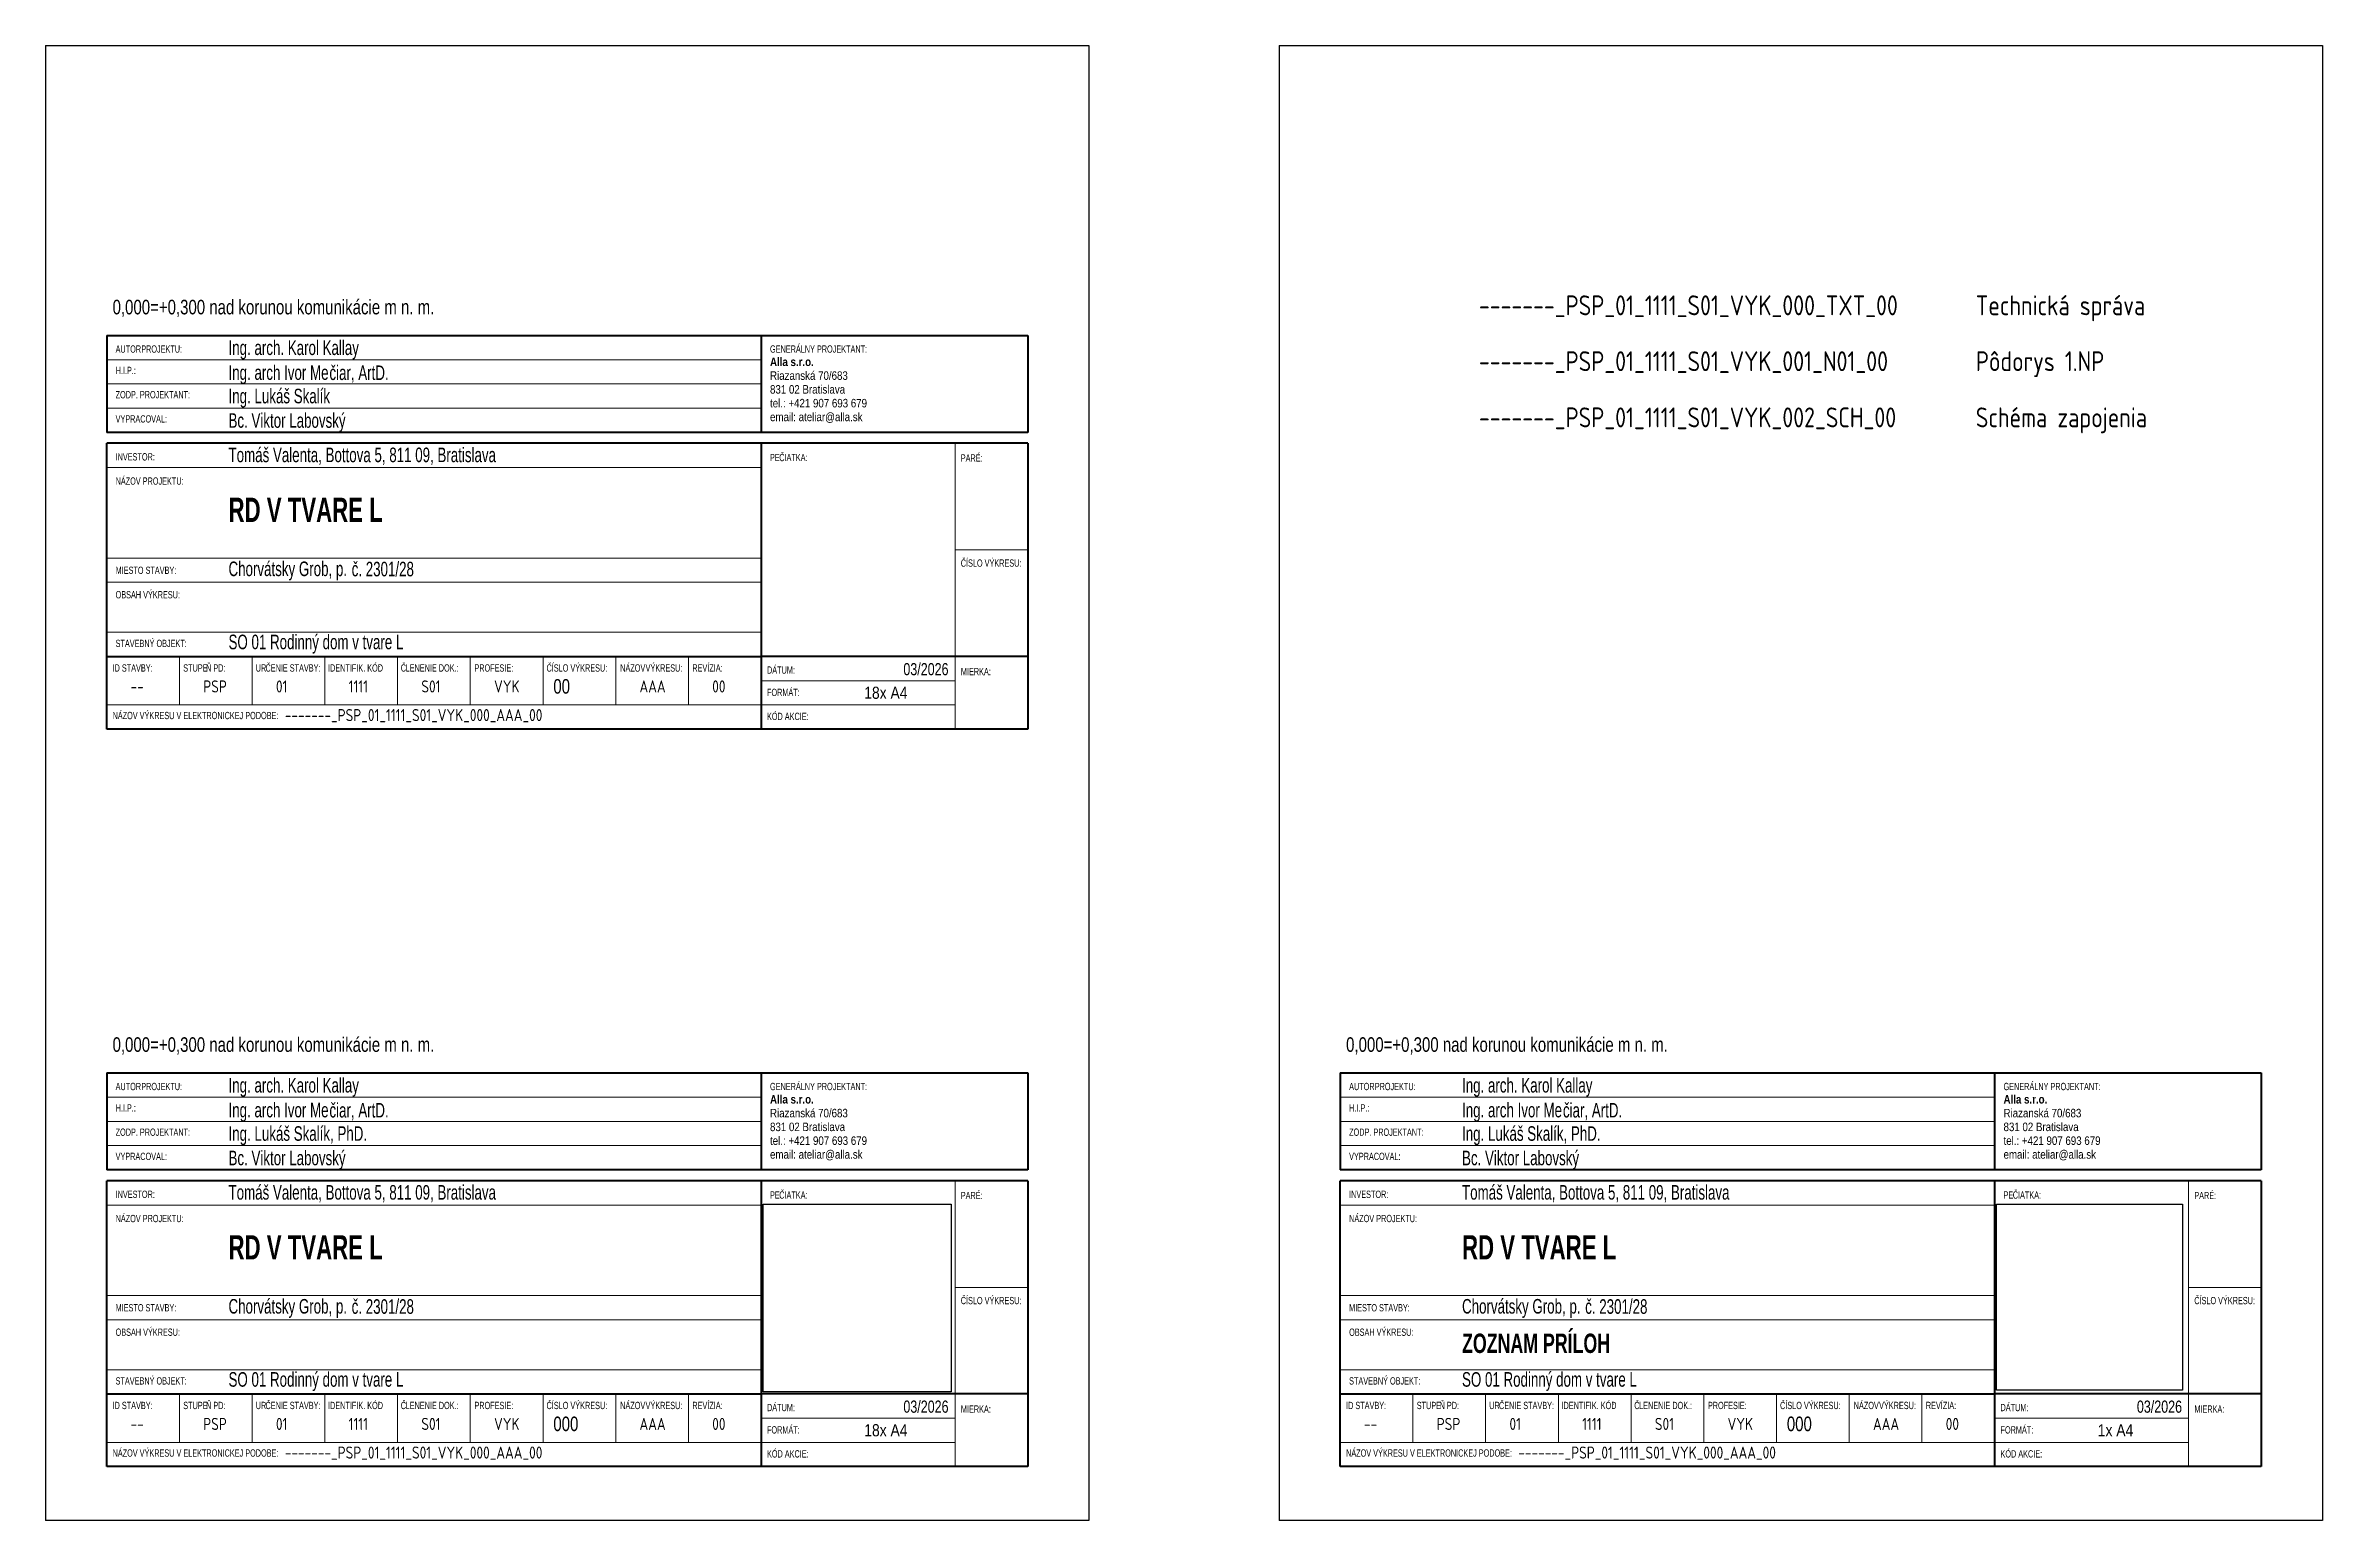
# Model space of a CAD drawing. Header units: millimetres. Extents: x -9498 to 115159, y -2045 to 31741.
# Drawn here: x 92246 to 115159, y -2045 to 12805 of the extents above; entities that cross this region are included whole.
import ezdxf

# ---------------------------------------------------------------- set-up
doc = ezdxf.new("R2010")
doc.units = ezdxf.units.MM
for name, color, linetype, lineweight in [('_Wide Lines_', 7, 'Continuous', 70), ('Text Notes', 7, 'Continuous', 9), ('Title Blocks', 7, 'Continuous', 9)]:
    doc.layers.add(name, color=color, linetype=linetype, lineweight=lineweight)
doc.layers.add('vyk-vratka-ZARIADENIE', color=7, linetype='Continuous')
doc.styles.add('Arial Narrow', font='', dxfattribs={"width": 0.8, "height": 1.5})
doc.styles.add('Arial Narrow_1', font='', dxfattribs={"height": 1.75})
doc.styles.add('Arial Narrow_2', font='', dxfattribs={"height": 2.5})
doc.styles.add('Arial Narrow_4', font='', dxfattribs={"width": 0.8, "height": 3})
doc.styles.add('Arial Narrow_5', font='', dxfattribs={"width": 0.9, "height": 3})
doc.styles.add('Arial Narrow_6', font='', dxfattribs={"width": 0.9, "height": 2.5})
doc.styles.add('Arial Narrow_B', font='', dxfattribs={"height": 1.75})
doc.styles.add('Arial Narrow_B_1', font='', dxfattribs={"width": 0.8, "height": 5})
doc.styles.add('Arial Narrow_B_2', font='', dxfattribs={"width": 0.8, "height": 4})
doc.styles.add('ISOCPEUR_10', font='isocpeur.ttf', dxfattribs={"width": 0.8, "height": 2.5})
doc.styles.get('Arial Narrow').set_extended_font_data('Arial Narrow')
doc.styles.get('Arial Narrow_1').set_extended_font_data('Arial Narrow')
doc.styles.get('Arial Narrow_2').set_extended_font_data('Arial Narrow')
doc.styles.get('Arial Narrow_4').set_extended_font_data('Arial Narrow')
doc.styles.get('Arial Narrow_5').set_extended_font_data('Arial Narrow')
doc.styles.get('Arial Narrow_6').set_extended_font_data('Arial Narrow')
doc.styles.get('Arial Narrow_B').set_extended_font_data('Arial Narrow', bold=True)
doc.styles.get('Arial Narrow_B_1').set_extended_font_data('Arial Narrow', bold=True)
doc.styles.get('Arial Narrow_B_2').set_extended_font_data('Arial Narrow', bold=True)
picture_1 = doc.add_image_def('image1.png', size_in_pixel=(332, 332))

msp = doc.modelspace()

# ---------------------------------------------------------------- texts
at = {"layer": 'Text Notes', "attachment_point": 1, "style": 'ISOCPEUR_10'}
for s, insert, char_height, width in [('-------_PSP_01_1111_S01_VYK_000_TXT_00', (106670.422, 10289.323), 200, 3213.04429), ('Technická správa', (111670.422, 10289.323), 200, 3213.04429), ('-------_PSP_01_1111_S01_VYK_001_N01_00', (106670.422, 9726.687), 200, 3450.90431), ('Pôdorys 1.NP', (111670.422, 9726.687), 200, 3450.90431), ('Schéma zapojenia', (111670.422, 9161.192, 0.84), 200, 3213.04429), ('-------_PSP_01_1111_S01_VYK_002_SCH_00', (106670.422, 9161.192, 0.84), 200, 3213.04429), ('--', (93100.792, 6413.258), 121.9526, 168.94293), ('PSP', (93832.508, 6413.258), 121.9526, 281.57155), ('01', (94564.224, 6413.258), 121.9526, 143.91435), ('1111', (95295.94, 6413.258), 121.9526, 237.77153), ('S01', (96027.655, 6413.258), 121.9526, 237.77153), ('VYK', (96759.371, 6413.258), 121.9526, 294.08585), ('AAA', (98222.803, 6413.258), 121.9526, 237.77153), ('00', (98954.519, 6413.258), 121.9526, 168.94293), ('-------_PSP_01_1111_S01_VYK_000_AAA_00', (94653.721, 6124.858), 121.95263, 3213.04429), ('--', (93100.792, -1011.742), 121.9526, 168.94293), ('PSP', (93832.508, -1011.742), 121.9526, 281.57155), ('01', (94564.224, -1011.742), 121.9526, 143.91435), ('1111', (95295.94, -1011.742), 121.9526, 237.77153), ('S01', (96027.655, -1011.742), 121.9526, 237.77153), ('VYK', (96759.371, -1011.742), 121.9526, 294.08585), ('AAA', (98222.803, -1011.742), 121.9526, 237.77153), ('00', (98954.519, -1011.742), 121.9526, 168.94293), ('--', (105513.732, -1011.742), 121.9526, 168.94293), ('PSP', (106245.447, -1011.742), 121.9526, 281.57155), ('01', (106977.163, -1011.742), 121.9526, 143.91435), ('1111', (107708.879, -1011.742), 121.9526, 237.77153), ('S01', (108440.595, -1011.742), 121.9526, 237.77153), ('VYK', (109172.311, -1011.742), 121.9526, 294.08585), ('AAA', (110635.742, -1011.742), 121.9526, 237.77153), ('00', (111367.458, -1011.742), 121.9526, 168.94293), ('-------_PSP_01_1111_S01_VYK_000_AAA_00', (94653.721, -1300.142), 121.95263, 3213.04429), ('-------_PSP_01_1111_S01_VYK_000_AAA_00', (107066.66, -1300.142), 121.95263, 3213.04429)]:
    msp.add_mtext(s, dxfattribs=dict(at, insert=insert, char_height=char_height, width=width))
at = {"layer": 'Title Blocks', "attachment_point": 1}
for s, insert, char_height, width, style in [('0,000=+0,300 nad korunou komunikácie m n. m.', (92920.511, 10244.963), 146.34316, 3966.63927, 'Arial Narrow_5'), ('AUTOR', (92950.999, 9786.088), 73.1716, 287.8287, 'Arial Narrow'), (' PROJEKTU:', (93188.481, 9786.088), 73.1716, 484.92879, 'Arial Narrow'), ('Ing. arch. Karol Kallay', (94087.266, 9835.522), 146.34316, 1608.08643, 'Arial Narrow_4'), ('Alla s.r.o.', (99536.441, 9663.424), 85.36684, 527.94666, 'Arial Narrow_B'), ('GENERÁLNY PROJEKTANT:', (99536.441, 9786.088), 73.17158, 1104.38621, 'Arial Narrow'), ('H.I.P.:', (92950.999, 9570.385), 73.1716, 225.25724, 'Arial Narrow'), ('Ing. arch Ivor Me', (94087.266, 9585.52), 146.34316, 1232.65769, 'Arial Narrow_4'), ('čiar, ArtD.', (95102.724, 9583.933), 146.34316, 732.08604, 'Arial Narrow_4'), ('Riazanská 70/683', (99536.441, 9524.678), 85.36684, 950.30399, 'Arial Narrow_1'), ('ZODP. PROJEKTANT:', (92950.999, 9326.479), 73.17158, 841.58609, 'Arial Narrow'), ('Ing. Lukáš Skalík', (94087.266, 9349.236), 146.34316, 1232.65769, 'Arial Narrow_4'), ('tel.: +421 907 693 679', (99536.441, 9247.185), 85.36684, 1181.03624, 'Arial Narrow_1'), ('831 02 Bratislava', (99536.441, 9385.931), 85.36684, 915.10755, 'Arial Narrow_1'), ('VYPRACOVAL:', (92950.999, 9082.574), 73.17158, 588.17169, 'Arial Narrow'), ('Bc. Viktor Labovský', (94087.266, 9103.046), 146.34316, 1357.8006, 'Arial Narrow_4'), ('email: ateliar@alla.sk', (99536.441, 9108.438), 85.36684, 1130.19693, 'Arial Narrow_1'), ('Tomáš Valenta, Bottova 5, 811 09, Bratislava', (94087.266, 8756.943), 146.34316, 3300.64433, 'Arial Narrow_4'), ('ČIATKA:', (99629.369, 8693.789), 73.1716, 322.243, 'Arial Narrow'), ('PARÉ:', (101455.918, 8688.915), 73.1716, 250.28583, 'Arial Narrow'), ('INVESTOR:', (92950.999, 8700.649), 73.1716, 444.25734, 'Arial Narrow'), ('PE', (99536.441, 8693.789), 73.1716, 112.62862, 'Arial Narrow'), ('NÁZOV PROJEKTU:', (92950.999, 8456.934), 73.17158, 769.62891, 'Arial Narrow'), ('RD V TVARE L', (94087.266, 8252.465), 243.90526, 1905.30085, 'Arial Narrow_B_1'), ('Chorvátsky Grob, p.', (94087.266, 7609.826), 146.34316, 1457.91494, 'Arial Narrow_4'), ('č. 2301/28', (95326.547, 7607.455), 146.3432, 766.50034, 'Arial Narrow_4'), ('ČÍSLO VÝKRESU:', (101455.918, 7630.976), 73.17158, 691.41459, 'Arial Narrow'), ('MIESTO STAVBY:', (92950.999, 7558.486), 73.17158, 691.41459, 'Arial Narrow'), ('OBSAH VÝKRESU:', (92950.999, 7312.558), 73.17158, 735.21461, 'Arial Narrow'), ('SO 01 Rodinný dom v tvare L', (94087.266, 6873.537), 146.34316, 2155.58667, 'Arial Narrow_4'), ('STAVEBNÝ OBJEKT:', (92950.999, 6822.197), 73.17158, 813.42893, 'Arial Narrow'), ('ID STAVBY:', (92920.511, 6574.862), 73.1716, 456.77163, 'Arial Narrow'), ('STUPE', (93631.47, 6574.862), 73.1716, 278.44298, 'Arial Narrow'), ('Ň PD:', (93861.208, 6574.862), 73.1716, 219.0001, 'Arial Narrow'), ('UR', (94361.027, 6574.862), 73.1716, 118.88577, 'Arial Narrow'), ('ČENIE STAVBY:', (94459.117, 6574.862), 73.17158, 628.84314, 'Arial Narrow'), ('IDENTIFIK. KÓD', (95088.227, 6574.862), 73.17158, 619.45742, 'Arial Narrow'), ('\\fArial Narrow|b0|i0|c238|p34|;\\W.8;:', (95599.33, 6574.862), 73.17158, 21.90001, 'Arial Narrow'), ('\\fArial Narrow|b0|i0|c238|p34|;\\W.8;Č', (95820.495, 6574.862), 73.17158, 59.44288, 'Arial Narrow'), ('LENENIE DOK.:', (95869.54, 6574.862), 73.17158, 600.68598, 'Arial Narrow'), ('PROFESIE:', (96561.662, 6574.862), 73.1716, 441.12877, 'Arial Narrow'), ('ČÍSLO VÝKRESU:', (97287.585, 6574.862), 73.17158, 691.41459, 'Arial Narrow'), ('00', (97355.927, 6426.314), 146.3432, 204.13938, 'Arial Narrow_5'), ('NÁZOV', (98028.752, 6574.862), 73.1716, 284.70013, 'Arial Narrow'), (' VÝKRESU:', (98263.653, 6574.862), 73.1716, 444.25734, 'Arial Narrow'), ('REVÍZIA:', (98754.675, 6574.862), 73.1716, 344.14301, 'Arial Narrow'), ('DÁTUM:', (99505.953, 6553.981), 73.1716, 315.98586, 'Arial Narrow'), ('03/2026', (100878.309, 6587.309), 121.9526, 549.06453, 'Arial Narrow_6'), ('MIERKA:', (101457.195, 6538.737), 73.1716, 341.01444, 'Arial Narrow'), ('FORMÁT:', (99505.953, 6329.131), 73.1716, 369.17159, 'Arial Narrow'), ('18x A4', (100484.763, 6349.785), 121.9526, 1024.6076, 'Arial Narrow_2'), ('NÁZOV VÝKRESU V ELEKTRONICKEJ PODOBE:', (92920.511, 6096.198), 73.17158, 1886.52941, 'Arial Narrow'), ('KÓD AKCIE:', (99505.953, 6087.513), 73.1716, 472.4145, 'Arial Narrow'), ('0,000=+0,300 nad korunou komunikácie m n. m.', (92920.511, 2819.963), 146.34316, 3966.63927, 'Arial Narrow_5'), ('0,000=+0,300 nad korunou komunikácie m n. m.', (105333.45, 2819.963), 146.34316, 3966.63927, 'Arial Narrow_5'), ('AUTOR', (92950.999, 2361.088), 73.1716, 287.8287, 'Arial Narrow'), (' PROJEKTU:', (93188.481, 2361.088), 73.1716, 484.92879, 'Arial Narrow'), ('Ing. arch. Karol Kallay', (94087.266, 2410.522), 146.34316, 1608.08643, 'Arial Narrow_4'), ('GENERÁLNY PROJEKTANT:', (99536.441, 2361.088), 73.17158, 1104.38621, 'Arial Narrow'), ('AUTOR', (105363.938, 2361.088), 73.1716, 287.8287, 'Arial Narrow'), (' PROJEKTU:', (105601.421, 2361.088), 73.1716, 484.92879, 'Arial Narrow'), ('Ing. arch. Karol Kallay', (106500.206, 2410.522), 146.34316, 1608.08643, 'Arial Narrow_4'), ('GENERÁLNY PROJEKTANT:', (111949.38, 2361.088), 73.17158, 1104.38621, 'Arial Narrow'), ('H.I.P.:', (92950.999, 2145.385), 73.1716, 225.25724, 'Arial Narrow'), ('Ing. arch Ivor Me', (94087.266, 2160.52), 146.34316, 1232.65769, 'Arial Narrow_4'), ('čiar, ArtD.', (95102.724, 2158.933), 146.34316, 732.08604, 'Arial Narrow_4'), ('Alla s.r.o.', (99536.441, 2238.424), 85.36684, 527.94666, 'Arial Narrow_B'), ('Riazanská 70/683', (99536.441, 2099.678), 85.36684, 950.30399, 'Arial Narrow_1'), ('H.I.P.:', (105363.938, 2145.385), 73.1716, 225.25724, 'Arial Narrow'), ('Ing. arch Ivor Me', (106500.206, 2160.52), 146.34316, 1232.65769, 'Arial Narrow_4'), ('čiar, ArtD.', (107515.664, 2158.933), 146.34316, 732.08604, 'Arial Narrow_4'), ('Alla s.r.o.', (111949.38, 2238.424), 85.36684, 527.94666, 'Arial Narrow_B'), ('Riazanská 70/683', (111949.38, 2099.678), 85.36684, 950.30399, 'Arial Narrow_1'), ('ZODP. PROJEKTANT:', (92950.999, 1901.479), 73.17158, 841.58609, 'Arial Narrow'), ('Ing. Lukáš Skalík, PhD.', (94087.266, 1924.236), 146.34316, 2045.09959, 'Arial Narrow_4'), ('831 02 Bratislava', (99536.441, 1960.931), 85.36684, 915.10755, 'Arial Narrow_1'), ('ZODP. PROJEKTANT:', (105363.938, 1901.479), 73.17158, 841.58609, 'Arial Narrow'), ('Ing. Lukáš Skalík, PhD.', (106500.206, 1924.236), 146.34316, 2040.24929, 'Arial Narrow_4'), ('831 02 Bratislava', (111949.38, 1960.931), 85.36684, 915.10755, 'Arial Narrow_1'), ('VYPRACOVAL:', (92950.999, 1657.574), 73.17158, 588.17169, 'Arial Narrow'), ('Bc. Viktor Labovský', (94087.266, 1678.046), 146.34316, 1357.8006, 'Arial Narrow_4'), ('tel.: +421 907 693 679', (99536.441, 1822.185), 85.36684, 1181.03624, 'Arial Narrow_1'), ('email: ateliar@alla.sk', (99536.441, 1683.438), 85.36684, 1130.19693, 'Arial Narrow_1'), ('VYPRACOVAL:', (105363.938, 1657.574), 73.17158, 588.17169, 'Arial Narrow'), ('Bc. Viktor Labovský', (106500.206, 1678.046), 146.34316, 1357.8006, 'Arial Narrow_4'), ('tel.: +421 907 693 679', (111949.38, 1822.185), 85.36684, 1181.03624, 'Arial Narrow_1'), ('email: ateliar@alla.sk', (111949.38, 1683.438), 85.36684, 1130.19693, 'Arial Narrow_1'), ('INVESTOR:', (92950.999, 1275.649), 73.1716, 444.25734, 'Arial Narrow'), ('Tomáš Valenta, Bottova 5, 811 09, Bratislava', (94087.266, 1331.943), 146.34316, 3300.64433, 'Arial Narrow_4'), ('PE', (99536.441, 1268.789), 73.1716, 112.62862, 'Arial Narrow'), ('ČIATKA:', (99629.369, 1268.789), 73.1716, 322.243, 'Arial Narrow'), ('PARÉ:', (101455.918, 1263.915), 73.1716, 250.28583, 'Arial Narrow'), ('INVESTOR:', (105363.938, 1275.649), 73.1716, 444.25734, 'Arial Narrow'), ('Tomáš Valenta, Bottova 5, 811 09, Bratislava', (106500.206, 1331.943), 146.34316, 3300.64433, 'Arial Narrow_4'), ('PE', (111949.38, 1268.789), 73.1716, 112.62862, 'Arial Narrow'), ('ČIATKA:', (112042.308, 1268.789), 73.1716, 322.243, 'Arial Narrow'), ('PARÉ:', (113868.858, 1263.915), 73.1716, 250.28583, 'Arial Narrow'), ('NÁZOV PROJEKTU:', (92950.999, 1031.934), 73.17158, 769.62891, 'Arial Narrow'), ('NÁZOV PROJEKTU:', (105363.938, 1031.934), 73.17158, 769.62891, 'Arial Narrow'), ('RD V TVARE L', (94087.266, 827.465), 243.90526, 1905.30085, 'Arial Narrow_B_1'), ('RD V TVARE L', (106500.206, 827.465), 243.90526, 1905.30085, 'Arial Narrow_B_1'), ('MIESTO STAVBY:', (92950.999, 133.486), 73.17158, 691.41459, 'Arial Narrow'), ('Chorvátsky Grob, p.', (94087.266, 184.826), 146.34316, 1457.91494, 'Arial Narrow_4'), ('č. 2301/28', (95326.547, 182.455), 146.3432, 766.50034, 'Arial Narrow_4'), ('ČÍSLO VÝKRESU:', (101455.918, 205.976), 73.17158, 691.41459, 'Arial Narrow'), ('MIESTO STAVBY:', (105363.938, 133.486), 73.17158, 691.41459, 'Arial Narrow'), ('Chorvátsky Grob, p.', (106500.206, 184.826), 146.34316, 1457.91494, 'Arial Narrow_4'), ('č. 2301/28', (107739.486, 182.455), 146.3432, 766.50034, 'Arial Narrow_4'), ('ČÍSLO VÝKRESU:', (113868.858, 205.976), 73.17158, 691.41459, 'Arial Narrow'), ('OBSAH VÝKRESU:', (92950.999, -112.442), 73.17158, 735.21461, 'Arial Narrow'), ('OBSAH VÝKRESU:', (105363.938, -112.442), 73.17158, 735.21461, 'Arial Narrow'), ('\\pxt17;ZOZNAM PRÍLOH', (106500.206, -163.365), 195.12421, 4200.43691, 'Arial Narrow_B_2'), ('STAVEBNÝ OBJEKT:', (92950.999, -602.803), 73.17158, 813.42893, 'Arial Narrow'), ('SO 01 Rodinný dom v tvare L', (94087.266, -551.463), 146.34316, 2155.58667, 'Arial Narrow_4'), ('STAVEBNÝ OBJEKT:', (105363.938, -602.803), 73.17158, 813.42893, 'Arial Narrow'), ('SO 01 Rodinný dom v tvare L', (106500.206, -551.463), 146.34316, 2155.58667, 'Arial Narrow_4'), ('ID STAVBY:', (92920.511, -850.138), 73.1716, 456.77163, 'Arial Narrow'), ('STUPE', (93631.47, -850.138), 73.1716, 278.44298, 'Arial Narrow'), ('Ň PD:', (93861.208, -850.138), 73.1716, 219.0001, 'Arial Narrow'), ('UR', (94361.027, -850.138), 73.1716, 118.88577, 'Arial Narrow'), ('ČENIE STAVBY:', (94459.117, -850.138), 73.17158, 628.84314, 'Arial Narrow'), ('IDENTIFIK. KÓD', (95088.227, -850.138), 73.17158, 619.45742, 'Arial Narrow'), ('\\fArial Narrow|b0|i0|c238|p34|;\\W.8;:', (95599.33, -850.138), 73.17158, 21.90001, 'Arial Narrow'), ('\\fArial Narrow|b0|i0|c238|p34|;\\W.8;Č', (95820.495, -850.138), 73.17158, 59.44288, 'Arial Narrow'), ('LENENIE DOK.:', (95869.54, -850.138), 73.17158, 600.68598, 'Arial Narrow'), ('PROFESIE:', (96561.662, -850.138), 73.1716, 441.12877, 'Arial Narrow'), ('ČÍSLO VÝKRESU:', (97287.585, -850.138), 73.17158, 691.41459, 'Arial Narrow'), ('NÁZOV', (98028.752, -850.138), 73.1716, 284.70013, 'Arial Narrow'), (' VÝKRESU:', (98263.653, -850.138), 73.1716, 444.25734, 'Arial Narrow'), ('REVÍZIA:', (98754.675, -850.138), 73.1716, 344.14301, 'Arial Narrow'), ('DÁTUM:', (99505.953, -871.019), 73.1716, 315.98586, 'Arial Narrow'), ('03/2026', (100878.309, -837.691), 121.9526, 549.06453, 'Arial Narrow_6'), ('MIERKA:', (101457.195, -886.263), 73.1716, 341.01444, 'Arial Narrow'), ('ID STAVBY:', (105333.45, -850.138), 73.1716, 456.77163, 'Arial Narrow'), ('STUPE', (106044.409, -850.138), 73.1716, 278.44298, 'Arial Narrow'), ('Ň PD:', (106274.148, -850.138), 73.1716, 219.0001, 'Arial Narrow'), ('UR', (106773.966, -850.138), 73.1716, 118.88577, 'Arial Narrow'), ('ČENIE STAVBY:', (106872.057, -850.138), 73.17158, 628.84314, 'Arial Narrow'), ('IDENTIFIK. KÓD', (107501.166, -850.138), 73.17158, 619.45742, 'Arial Narrow'), ('\\fArial Narrow|b0|i0|c238|p34|;\\W.8;:', (108012.27, -850.138), 73.17158, 21.90001, 'Arial Narrow'), ('\\fArial Narrow|b0|i0|c238|p34|;\\W.8;Č', (108233.435, -850.138), 73.17158, 59.44288, 'Arial Narrow'), ('LENENIE DOK.:', (108282.48, -850.138), 73.17158, 600.68598, 'Arial Narrow'), ('PROFESIE:', (108974.602, -850.138), 73.1716, 441.12877, 'Arial Narrow'), ('ČÍSLO VÝKRESU:', (109700.525, -850.138), 73.17158, 691.41459, 'Arial Narrow'), ('NÁZOV', (110441.692, -850.138), 73.1716, 284.70013, 'Arial Narrow'), (' VÝKRESU:', (110676.593, -850.138), 73.1716, 444.25734, 'Arial Narrow'), ('REVÍZIA:', (111167.615, -850.138), 73.1716, 344.14301, 'Arial Narrow'), ('DÁTUM:', (111918.892, -871.019), 73.1716, 315.98586, 'Arial Narrow'), ('03/2026', (113291.249, -837.691), 121.9526, 549.06453, 'Arial Narrow_6'), ('MIERKA:', (113870.134, -886.263), 73.1716, 341.01444, 'Arial Narrow'), ('000', (97355.927, -998.686), 146.3432, 204.13938, 'Arial Narrow_5'), ('FORMÁT:', (99505.953, -1095.869), 73.1716, 369.17159, 'Arial Narrow'), ('18x A4', (100484.763, -1075.215), 121.9526, 1024.6076, 'Arial Narrow_2'), ('000', (109768.866, -998.686), 146.3432, 204.13938, 'Arial Narrow_5'), ('FORMÁT:', (111918.892, -1095.869), 73.1716, 369.17159, 'Arial Narrow'), ('1x A4', (112897.702, -1075.215), 121.9526, 1024.6076, 'Arial Narrow_2'), ('NÁZOV VÝKRESU V ELEKTRONICKEJ PODOBE:', (92920.511, -1328.802), 73.17158, 1886.52941, 'Arial Narrow'), ('KÓD AKCIE:', (99505.953, -1337.487), 73.1716, 472.4145, 'Arial Narrow'), ('NÁZOV VÝKRESU V ELEKTRONICKEJ PODOBE:', (105333.45, -1328.802), 73.17158, 1886.52941, 'Arial Narrow'), ('KÓD AKCIE:', (111918.892, -1337.487), 73.1716, 472.4145, 'Arial Narrow')]:
    msp.add_mtext(s, dxfattribs=dict(at, insert=insert, char_height=char_height, width=width, style=style))

# ---------------------------------------------------------------- linework, layer by layer
at = {"layer": '_Wide Lines_'}
for p, q in [((92861.624, 9885.69), (102130.024, 9885.69)), ((92861.624, 9885.69), (92861.624, 8910.069)), ((99447.066, 9885.69), (99447.066, 8910.069)), ((102130.024, 9885.69), (102130.024, 8910.069)), ((102130.024, 8910.069), (92861.624, 8910.069)), ((92861.624, 5922.168), (92861.624, 8800.25)), ((99447.066, 8800.25), (92861.624, 8800.25)), ((99447.066, 8800.25), (99447.066, 6653.884)), ((102130.024, 8800.25), (99447.066, 8800.25)), ((102130.024, 8800.25), (102130.024, 5922.168)), ((92861.624, 6653.884), (99447.066, 6653.884)), ((99447.066, 6653.884), (99447.066, 5922.168)), ((102130.024, 6653.884), (99447.066, 6653.884)), ((102130.024, 5922.168), (92861.624, 5922.168)), ((92861.624, 2460.69), (102130.024, 2460.69)), ((92861.624, 2460.69), (92861.624, 1485.069)), ((99447.066, 2460.69), (99447.066, 1485.069)), ((102130.024, 2460.69), (102130.024, 1485.069)), ((105274.563, 2460.69), (114542.963, 2460.69)), ((105274.563, 2460.69), (105274.563, 1485.069)), ((111860.005, 2460.69), (111860.005, 1485.069)), ((114542.963, 2460.69), (114542.963, 1485.069)), ((102130.024, 1485.069), (92861.624, 1485.069)), ((92861.624, -1502.832), (92861.624, 1375.25)), ((99447.066, 1375.25), (92861.624, 1375.25)), ((99447.066, 1375.25), (99447.066, -771.116)), ((102130.024, 1375.25), (99447.066, 1375.25)), ((102130.024, 1375.25), (102130.024, -1502.832)), ((114542.963, 1485.069), (105274.563, 1485.069)), ((105274.563, -1502.832), (105274.563, 1375.25)), ((111860.005, 1375.25), (105274.563, 1375.25)), ((111860.005, 1375.25), (111860.005, -771.116)), ((114542.963, 1375.25), (111860.005, 1375.25)), ((114542.963, 1375.25), (114542.963, -1502.832)), ((92861.624, -771.116), (99447.066, -771.116)), ((99447.066, -771.116), (99447.066, -1502.832)), ((102130.024, -771.116), (99447.066, -771.116)), ((105274.563, -771.116), (111860.005, -771.116)), ((111860.005, -771.116), (111860.005, -1502.832)), ((114542.963, -771.116), (111860.005, -771.116)), ((102130.024, -1502.832), (92861.624, -1502.832)), ((114542.963, -1502.832), (105274.563, -1502.832))]:
    msp.add_line(p, q, dxfattribs=at)
at = {"layer": 'Title Blocks'}
for p, q in [((99447.066, 8910.069), (99447.066, 9885.69)), ((99447.066, 9641.785), (92861.624, 9641.785)), ((99447.066, 9397.879), (92861.624, 9397.879)), ((99447.066, 9153.974), (92861.624, 9153.974)), ((101398.308, 5922.168), (101398.308, 8800.25)), ((99447.066, 8556.345), (92861.624, 8556.345)), ((99447.066, 7824.629), (99447.066, 6653.884)), ((99447.066, 7644.577), (92861.624, 7644.577)), ((101398.308, 7727.067), (102130.024, 7727.067)), ((99447.066, 7400.672), (92861.624, 7400.672)), ((99447.066, 6897.789), (92861.624, 6897.789)), ((93593.339, 6653.884), (93593.339, 6166.073)), ((94325.055, 6653.884), (94325.055, 6166.073)), ((95056.771, 6653.884), (95056.771, 6166.073)), ((95788.487, 6653.884), (95788.487, 6166.073)), ((96520.202, 6653.884), (96520.202, 6166.073)), ((97251.918, 6653.884), (97251.918, 6166.073)), ((97983.634, 6653.884), (97983.634, 6166.073)), ((98715.35, 6653.884), (98715.35, 6166.073)), ((99447.066, 6653.884), (99447.066, 5922.168)), ((102130.024, 6653.884), (99447.066, 6653.884)), ((101398.308, 6409.979), (99447.066, 6409.979)), ((101398.308, 6166.073), (92861.624, 6166.073)), ((99447.066, 1485.069), (99447.066, 2460.69)), ((111860.005, 1485.069), (111860.005, 2460.69)), ((99447.066, 2216.785), (92861.624, 2216.785)), ((111860.005, 2216.785), (105274.563, 2216.785)), ((99447.066, 1972.879), (92861.624, 1972.879)), ((111860.005, 1972.879), (105274.563, 1972.879)), ((99447.066, 1728.974), (92861.624, 1728.974)), ((111860.005, 1728.974), (105274.563, 1728.974)), ((101398.308, -1502.832), (101398.308, 1375.25)), ((113811.247, -1502.832), (113811.247, 1375.25)), ((99447.066, 1131.345), (92861.624, 1131.345)), ((111860.005, 1131.345), (105274.563, 1131.345)), ((99447.066, 399.629), (99447.066, -771.116)), ((101398.308, 302.067), (102130.024, 302.067)), ((111860.005, 399.629), (111860.005, -771.116)), ((113811.247, 302.067), (114542.963, 302.067)), ((99447.066, 219.577), (92861.624, 219.577)), ((111860.005, 219.577), (105274.563, 219.577)), ((99447.066, -24.328), (92861.624, -24.328)), ((111860.005, -24.328), (105274.563, -24.328)), ((99447.066, -527.211), (92861.624, -527.211)), ((111860.005, -527.211), (105274.563, -527.211)), ((93593.339, -771.116), (93593.339, -1258.927)), ((94325.055, -771.116), (94325.055, -1258.927)), ((95056.771, -771.116), (95056.771, -1258.927)), ((95788.487, -771.116), (95788.487, -1258.927)), ((96520.202, -771.116), (96520.202, -1258.927)), ((97251.918, -771.116), (97251.918, -1258.927)), ((97983.634, -771.116), (97983.634, -1258.927)), ((98715.35, -771.116), (98715.35, -1258.927)), ((99447.066, -771.116), (99447.066, -1502.832)), ((102130.024, -771.116), (99447.066, -771.116)), ((106006.279, -771.116), (106006.279, -1258.927)), ((106737.995, -771.116), (106737.995, -1258.927)), ((107469.71, -771.116), (107469.71, -1258.927)), ((108201.426, -771.116), (108201.426, -1258.927)), ((108933.142, -771.116), (108933.142, -1258.927)), ((109664.858, -771.116), (109664.858, -1258.927)), ((110396.574, -771.116), (110396.574, -1258.927)), ((111128.289, -771.116), (111128.289, -1258.927)), ((111860.005, -771.116), (111860.005, -1502.832)), ((114542.963, -771.116), (111860.005, -771.116)), ((101398.308, -1015.021), (99447.066, -1015.021)), ((113811.247, -1015.021), (111860.005, -1015.021)), ((101398.308, -1258.927), (92861.624, -1258.927)), ((113811.247, -1258.927), (105274.563, -1258.927))]:
    msp.add_line(p, q, dxfattribs=at)
at = {"layer": 'vyk-vratka-ZARIADENIE'}
for p, q in [((92245.824, 12805.231), (102745.824, 12805.231)), ((92245.824, 12805.231), (92245.824, -2044.769)), ((102745.824, 12805.231), (102745.824, -2044.769)), ((104658.763, 12805.231), (115158.763, 12805.231)), ((104658.763, 12805.231), (104658.763, -2044.769)), ((115158.763, 12805.231), (115158.763, -2044.769)), ((102745.824, -2044.769), (92245.824, -2044.769)), ((115158.763, -2044.769), (104658.763, -2044.769))]:
    msp.add_line(p, q, dxfattribs=at)

msp.set_redraw_order([(e.dxf.handle, doc.entitydb.next_handle()) for e in msp.query("TEXT MTEXT ATTDEF DIMENSION ARC_DIMENSION")])  # texts and dimensions are drawn at this point

# ---------------------------------------------------------------- pictures from other files: only their frames are drawn
at = {"layer": 'vyk-vratka-ZARIADENIE'}
image = msp.add_image(picture_1, insert=(99466.857, -750.829), size_in_units=(1891.287, 1891.287), dxfattribs=at)
image.dxf.flags = 7
image = msp.add_image(picture_1, insert=(111879.796, -732.388), size_in_units=(1871.973, 1871.973), dxfattribs=at)
image.dxf.flags = 7

doc.saveas('drawing.dxf')
